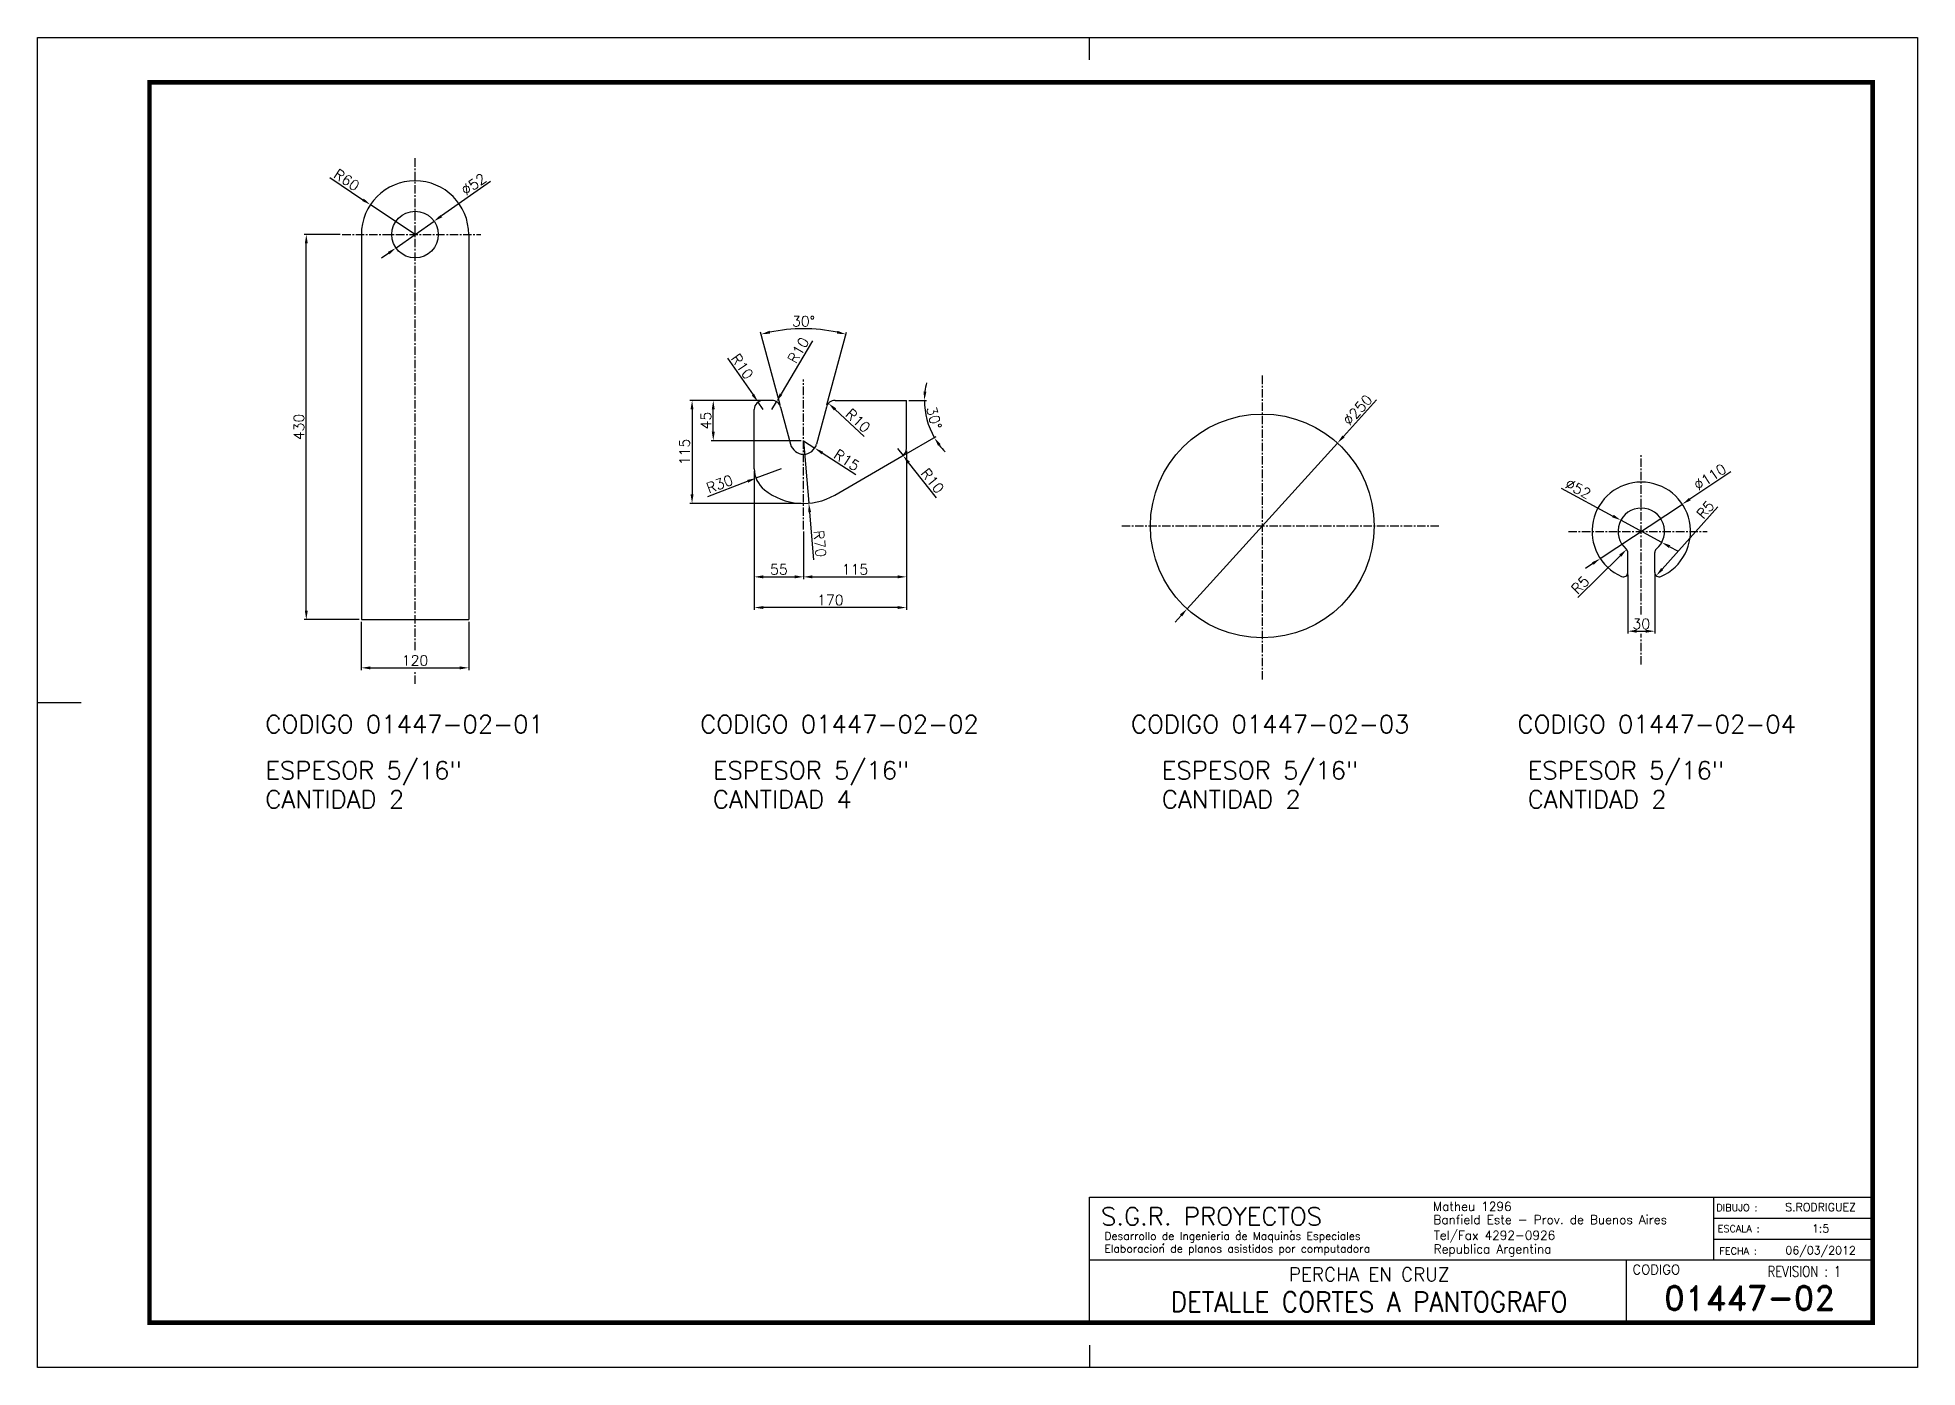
# Model space of a CAD drawing. Extents: x -13768 to 18086, y -10615 to 1188.
# Drawn here: x -11486 to -9386, y -6377 to -4892 of the extents above; entities that cross this region are included whole.
import ezdxf
from ezdxf.enums import TextEntityAlignment as Align

# ---------------------------------------------------------------- set-up
doc = ezdxf.new("R2010")
doc.units = 0
doc.header["$LTSCALE"] = 7.5
doc.header["$MEASUREMENT"] = 0
doc.linetypes.add('CENTER', pattern=[2, 1.25, -0.25, 0.25, -0.25])
doc.layers.get('0').update_dxf_attribs({"linetype": 'CONTINUOUS'})
doc.layers.get('DEFPOINTS').update_dxf_attribs({"linetype": 'CONTINUOUS'})
for name, color, linetype in [('1', 1, 'CENTER'), ('CL', 1, 'CENTER'), ('CO', 3, 'CONTINUOUS')]:
    doc.layers.add(name, color=color, linetype=linetype)
doc.styles.add('ROMAND', font='ROMAND')
doc.styles.add('ROMANS', font='ROMANS.SHX')
doc.dimstyles.new('5', dxfattribs={"dimscale": 5, "dimtxt": 2.3, "dimasz": 2, "dimexe": 0.5, "dimexo": 0.5, "dimgap": 0.5, "dimtad": 1, "dimdec": 0, "dimdsep": 46, "dimtxsty": 'ROMANS', "dimcen": -2, "dimclrt": 7, "dimadec": 0, "dimazin": 0, "dimtfac": 0.869565, "dimtdec": 0, "dimtmove": 0, "dimatfit": 3, "dimfxl": 1, "dimtolj": 1, "dimarcsym": 0})

msp = doc.modelspace()

# ---------------------------------------------------------------- texts
at = {"layer": 'CO', "style": 'ROMANS'}
for s, p in [('CODIGO 01447-02-01', (-11231.90722, -5668.43993)), ('CODIGO 01447-02-02', (-10746.07362, -5668.43993)), ('CODIGO 01447-02-03', (-10264.93405, -5668.43993)), ('CODIGO 01447-02-04', (-9833.08197, -5668.43993)), ('ESPESOR 5/16"', (-11231.90722, -5720.05922)), ('ESPESOR 5/16"', (-10731.90114, -5720.05922)), ('ESPESOR 5/16"', (-10230.38259, -5720.05922)), ('ESPESOR 5/16"', (-9821.65347, -5720.05922)), ('CANTIDAD 2', (-11231.90722, -5752.44017)), ('CANTIDAD 4', (-10731.90114, -5752.44017)), ('CANTIDAD 2', (-10230.38259, -5752.44017)), ('CANTIDAD 2', (-9821.65347, -5752.44017))]:
    msp.add_text(s, height=20, dxfattribs=at).set_placement(p)
at = {"layer": 'CO', "style": 'ROMAND', "width": 0.8}
msp.add_text('REVISION : 1', height=12, dxfattribs=at).set_placement((-9553.74523, -6275.67226))

# ---------------------------------------------------------------- blocks, each defined once
blk = doc.blocks.new('*D841')
at = {"layer": 'CO', "color": 0, "lineweight": -2}
for p, q in [((-11148.5, -5111.7), (-11188.7, -5111.7)), ((-11186.2, -5531.7), (-11186.2, -5121.7)), ((-11127.2, -5541.7), (-11188.7, -5541.7))]:
    blk.add_line(p, q, dxfattribs=at)
at = {"layer": 'CO', "color": 0}
for points in [[(-11187.8, -5121.7), (-11184.5, -5121.7), (-11186.2, -5111.7)], [(-11187.8, -5531.7), (-11184.5, -5531.7), (-11186.2, -5541.7)]]:
    blk.add_solid(points, dxfattribs=at)
at = {"layer": 'DEFPOINTS', "color": 0}
for p in [(-11186.2, -5111.7), (-11146, -5111.7), (-11124.7, -5541.7)]:
    blk.add_point(p, dxfattribs=at)
at = {"layer": 'CO', "color": 7, "insert": (-11194.4, -5326.7), "char_height": 11.5, "attachment_point": 5, "rotation": 90, "style": 'ROMANS'}
blk.add_mtext('\\A1;430', dxfattribs=at)
blk = doc.blocks.new('*D842')
at = {"layer": 'CO', "color": 0, "lineweight": -2}
for p, q in [((-11124.7, -5544.2), (-11124.7, -5598.1)), ((-11004.7, -5544.2), (-11004.7, -5598.1)), ((-11114.7, -5595.6), (-11014.7, -5595.6))]:
    blk.add_line(p, q, dxfattribs=at)
at = {"layer": 'CO', "color": 0}
for points in [[(-11114.7, -5594), (-11114.7, -5597.3), (-11124.7, -5595.6)], [(-11014.7, -5594), (-11014.7, -5597.3), (-11004.7, -5595.6)]]:
    blk.add_solid(points, dxfattribs=at)
at = {"layer": 'DEFPOINTS', "color": 0}
for p in [(-11124.7, -5541.7), (-11004.7, -5541.7), (-11004.7, -5595.6)]:
    blk.add_point(p, dxfattribs=at)
at = {"layer": 'CO', "color": 7, "insert": (-11064.7, -5587.4), "char_height": 11.5, "attachment_point": 5, "style": 'ROMANS'}
blk.add_mtext('\\A1;120', dxfattribs=at)
blk = doc.blocks.new('*D843')
at = {"layer": 'CO', "color": 0, "lineweight": -2}
for p, q in [((-10980.5, -5052.5), (-11035.2, -5091)), ((-11085.9, -5126.7), (-11043.4, -5096.8)), ((-11094.1, -5132.5), (-11102.3, -5138.2))]:
    blk.add_line(p, q, dxfattribs=at)
at = {"layer": 'CO', "color": 0}
for points in [[(-11036.2, -5089.7), (-11034.3, -5092.4), (-11043.4, -5096.8)], [(-11095.1, -5131.1), (-11093.2, -5133.8), (-11085.9, -5126.7)]]:
    blk.add_solid(points, dxfattribs=at)
at = {"layer": 'DEFPOINTS', "color": 0}
for p in [(-11043.4, -5096.8), (-11085.9, -5126.7)]:
    blk.add_point(p, dxfattribs=at)
at = {"layer": 'CO', "color": 7, "insert": (-10999.2, -5055.6), "char_height": 11.5, "attachment_point": 5, "rotation": 35.131, "style": 'ROMANS'}
blk.add_mtext('\\A1;∅52', dxfattribs=at)
blk = doc.blocks.new('*D844')
at = {"layer": 'CO', "color": 0, "lineweight": -2}
for p, q in [((-11160, -5048.1), (-11122.9, -5072.9)), ((-11064.7, -5111.7), (-11114.6, -5078.4))]:
    blk.add_line(p, q, dxfattribs=at)
at = {"layer": 'CO', "color": 0}
blk.add_solid([(-11122, -5071.5), (-11123.8, -5074.2), (-11114.6, -5078.4)], dxfattribs=at)
at = {"layer": 'DEFPOINTS', "color": 0}
for p in [(-11114.6, -5078.4), (-11064.7, -5111.7)]:
    blk.add_point(p, dxfattribs=at)
at = {"layer": 'CO', "color": 7, "insert": (-11141, -5050.8), "char_height": 11.5, "attachment_point": 5, "rotation": 326.2628, "style": 'ROMANS'}
blk.add_mtext('\\A1;R60', dxfattribs=at)
blk = doc.blocks.new('*D845')
at = {"layer": 'CO', "color": 0, "lineweight": -2}
for p, q in [((-10515.7, -5353.2), (-10515.7, -5530.8)), ((-10685.7, -5375.8), (-10685.7, -5530.8)), ((-10525.7, -5528.3), (-10675.7, -5528.3))]:
    blk.add_line(p, q, dxfattribs=at)
at = {"layer": 'CO', "color": 0}
for points in [[(-10675.7, -5526.6), (-10675.7, -5529.9), (-10685.7, -5528.3)], [(-10525.7, -5526.6), (-10525.7, -5529.9), (-10515.7, -5528.3)]]:
    blk.add_solid(points, dxfattribs=at)
at = {"layer": 'DEFPOINTS', "color": 0}
for p in [(-10515.7, -5350.7), (-10685.7, -5373.3), (-10685.7, -5528.3)]:
    blk.add_point(p, dxfattribs=at)
at = {"layer": 'CO', "color": 7, "insert": (-10600.7, -5520), "char_height": 11.5, "attachment_point": 5, "style": 'ROMANS'}
blk.add_mtext('\\A1;170', dxfattribs=at)
blk = doc.blocks.new('*D846')
at = {"layer": 'CO', "color": 0, "lineweight": -2}
for p, q in [((-10685.7, -5375.8), (-10685.7, -5496.5)), ((-10630.7, -5443.5), (-10630.7, -5496.5)), ((-10675.7, -5494), (-10640.7, -5494))]:
    blk.add_line(p, q, dxfattribs=at)
at = {"layer": 'CO', "color": 0}
for points in [[(-10675.7, -5492.3), (-10675.7, -5495.7), (-10685.7, -5494)], [(-10640.7, -5492.3), (-10640.7, -5495.7), (-10630.7, -5494)]]:
    blk.add_solid(points, dxfattribs=at)
at = {"layer": 'DEFPOINTS', "color": 0}
for p in [(-10685.7, -5373.3), (-10630.7, -5441), (-10630.7, -5494)]:
    blk.add_point(p, dxfattribs=at)
at = {"layer": 'CO', "color": 7, "insert": (-10658.2, -5485.7), "char_height": 11.5, "attachment_point": 5, "style": 'ROMANS'}
blk.add_mtext('\\A1;55', dxfattribs=at)
blk = doc.blocks.new('*D847')
at = {"layer": 'CO', "color": 0, "lineweight": -2}
for p, q in [((-10515.7, -5353.2), (-10515.7, -5496.5)), ((-10630.7, -5443.5), (-10630.7, -5496.5)), ((-10620.7, -5494), (-10525.7, -5494))]:
    blk.add_line(p, q, dxfattribs=at)
at = {"layer": 'CO', "color": 0}
for points in [[(-10620.7, -5492.3), (-10620.7, -5495.7), (-10630.7, -5494)], [(-10525.7, -5492.3), (-10525.7, -5495.7), (-10515.7, -5494)]]:
    blk.add_solid(points, dxfattribs=at)
at = {"layer": 'DEFPOINTS', "color": 0}
for p in [(-10515.7, -5350.7), (-10630.7, -5441), (-10515.7, -5494)]:
    blk.add_point(p, dxfattribs=at)
at = {"layer": 'CO', "color": 7, "insert": (-10573.2, -5485.7), "char_height": 11.5, "attachment_point": 5, "style": 'ROMANS'}
blk.add_mtext('\\A1;115', dxfattribs=at)
blk = doc.blocks.new('*D848')
at = {"layer": 'CO', "color": 0, "lineweight": -2}
for p, q in [((-10678.2, -5297), (-10734, -5297)), ((-10731.5, -5332), (-10731.5, -5307)), ((-10633.2, -5342), (-10734, -5342))]:
    blk.add_line(p, q, dxfattribs=at)
at = {"layer": 'CO', "color": 0}
for points in [[(-10733.2, -5307), (-10729.9, -5307), (-10731.5, -5297)], [(-10733.2, -5332), (-10729.9, -5332), (-10731.5, -5342)]]:
    blk.add_solid(points, dxfattribs=at)
at = {"layer": 'DEFPOINTS', "color": 0}
for p in [(-10731.5, -5297), (-10675.7, -5297), (-10630.7, -5342)]:
    blk.add_point(p, dxfattribs=at)
at = {"layer": 'CO', "color": 7, "insert": (-10739.8, -5319.5), "char_height": 11.5, "attachment_point": 5, "rotation": 90, "style": 'ROMANS'}
blk.add_mtext('\\A1;45', dxfattribs=at)
blk = doc.blocks.new('*D849')
at = {"layer": 'CO', "color": 0, "lineweight": -2}
for p, q in [((-10678.2, -5297), (-10757.7, -5297)), ((-10755.2, -5307), (-10755.2, -5402)), ((-10633.2, -5412), (-10757.7, -5412))]:
    blk.add_line(p, q, dxfattribs=at)
at = {"layer": 'CO', "color": 0}
for points in [[(-10756.9, -5307), (-10753.6, -5307), (-10755.2, -5297)], [(-10756.9, -5402), (-10753.6, -5402), (-10755.2, -5412)]]:
    blk.add_solid(points, dxfattribs=at)
at = {"layer": 'DEFPOINTS', "color": 0}
for p in [(-10675.7, -5297), (-10755.2, -5412), (-10630.7, -5412)]:
    blk.add_point(p, dxfattribs=at)
at = {"layer": 'CO', "color": 7, "insert": (-10763.5, -5354.5), "char_height": 11.5, "attachment_point": 5, "rotation": 90, "style": 'ROMANS'}
blk.add_mtext('\\A1;115', dxfattribs=at)
blk = doc.blocks.new('*D850')
at = {"layer": 'CO', "color": 0, "lineweight": -2}
for p, q in [((-10630.7, -5342), (-10618.1, -5350.2)), ((-10572.4, -5379.9), (-10609.7, -5355.7))]:
    blk.add_line(p, q, dxfattribs=at)
at = {"layer": 'CO', "color": 0}
blk.add_solid([(-10608.8, -5354.3), (-10610.6, -5357.1), (-10618.1, -5350.2)], dxfattribs=at)
at = {"layer": 'DEFPOINTS', "color": 0}
for p in [(-10630.7, -5342), (-10618.1, -5350.2)]:
    blk.add_point(p, dxfattribs=at)
at = {"layer": 'CO', "color": 7, "insert": (-10582.4, -5363.6), "char_height": 11.5, "attachment_point": 5, "rotation": 326.9802, "style": 'ROMANS'}
blk.add_mtext('\\A1;R15', dxfattribs=at)
blk = doc.blocks.new('*D851')
at = {"layer": 'CO', "color": 0, "lineweight": -2}
for p, q in [((-10630.7, -5342), (-10624.7, -5411.8)), ((-10619.2, -5474.9), (-10623.8, -5421.7))]:
    blk.add_line(p, q, dxfattribs=at)
at = {"layer": 'CO', "color": 0}
blk.add_solid([(-10622.2, -5421.6), (-10625.5, -5421.9), (-10624.7, -5411.8)], dxfattribs=at)
at = {"layer": 'DEFPOINTS', "color": 0}
for p in [(-10630.7, -5342), (-10624.7, -5411.8)]:
    blk.add_point(p, dxfattribs=at)
at = {"layer": 'CO', "color": 7, "insert": (-10612.5, -5457), "char_height": 11.5, "attachment_point": 5, "rotation": 274.9411, "style": 'ROMANS'}
blk.add_mtext('\\A1;R70', dxfattribs=at)
blk = doc.blocks.new('*D852')
at = {"layer": 'CO', "color": 0, "lineweight": -2}
for p, q in [((-10655.7, -5373.3), (-10683.8, -5383.8)), ((-10737.7, -5404.1), (-10693.1, -5387.3))]:
    blk.add_line(p, q, dxfattribs=at)
at = {"layer": 'CO', "color": 0}
blk.add_solid([(-10693.7, -5385.8), (-10692.6, -5388.9), (-10683.8, -5383.8)], dxfattribs=at)
at = {"layer": 'DEFPOINTS', "color": 0}
for p in [(-10655.7, -5373.3), (-10683.8, -5383.8)]:
    blk.add_point(p, dxfattribs=at)
at = {"layer": 'CO', "color": 7, "insert": (-10724.4, -5390.3), "char_height": 11.5, "attachment_point": 5, "rotation": 20.6155, "style": 'ROMANS'}
blk.add_mtext('\\A1;R30', dxfattribs=at)
blk = doc.blocks.new('*D853')
at = {"layer": 'CO', "color": 0, "lineweight": -2}
for p, q in [((-10715.7, -5249.7), (-10687.1, -5290.6)), ((-10675.7, -5307), (-10681.4, -5298.8))]:
    blk.add_line(p, q, dxfattribs=at)
at = {"layer": 'CO', "color": 0}
blk.add_solid([(-10685.8, -5289.7), (-10688.5, -5291.6), (-10681.4, -5298.8)], dxfattribs=at)
at = {"layer": 'DEFPOINTS', "color": 0}
for p in [(-10681.4, -5298.8), (-10675.7, -5307)]:
    blk.add_point(p, dxfattribs=at)
at = {"layer": 'CO', "color": 7, "insert": (-10699.1, -5259.1), "char_height": 11.5, "attachment_point": 5, "rotation": 304.8924, "style": 'ROMANS'}
blk.add_mtext('\\A1;R10', dxfattribs=at)
blk = doc.blocks.new('*D854')
at = {"layer": 'CO', "color": 0, "lineweight": -2}
for p, q in [((-10620.6, -5230.4), (-10655.8, -5289.8)), ((-10666, -5307), (-10660.9, -5298.4))]:
    blk.add_line(p, q, dxfattribs=at)
at = {"layer": 'CO', "color": 0}
blk.add_solid([(-10657.2, -5289), (-10654.3, -5290.7), (-10660.9, -5298.4)], dxfattribs=at)
at = {"layer": 'DEFPOINTS', "color": 0}
for p in [(-10666, -5307), (-10660.9, -5298.4)]:
    blk.add_point(p, dxfattribs=at)
at = {"layer": 'CO', "color": 7, "insert": (-10636.5, -5241), "char_height": 11.5, "attachment_point": 5, "rotation": 59.4007, "style": 'ROMANS'}
blk.add_mtext('\\A1;R10', dxfattribs=at)
blk = doc.blocks.new('*D855')
at = {"layer": 'CO', "color": 0, "lineweight": -2}
blk.add_line((-10562.8, -5337.4), (-10595.4, -5307), dxfattribs=at)
at = {"layer": 'CO', "color": 0}
blk.add_solid([(-10594.3, -5305.8), (-10596.6, -5308.3), (-10602.8, -5300.2)], dxfattribs=at)
at = {"layer": 'DEFPOINTS', "color": 0}
for p in [(-10602.8, -5300.2), (-10595.4, -5307)]:
    blk.add_point(p, dxfattribs=at)
at = {"layer": 'CO', "color": 7, "insert": (-10569.8, -5319.6), "char_height": 11.5, "attachment_point": 5, "rotation": 317.0908, "style": 'ROMANS'}
blk.add_mtext('\\A1;R10', dxfattribs=at)
blk = doc.blocks.new('*D856')
at = {"layer": 'CO', "color": 0, "lineweight": -2}
for p, q in [((-10513.2, -5297), (-10493.2, -5297)), ((-10518.5, -5358.1), (-10482.4, -5337.2))]:
    blk.add_line(p, q, dxfattribs=at)
for start, end in [(166.1687, 173.0843), (180, 210), (216.9157, 223.8313)]:
    blk.add_arc((-10412.8, -5297), 82.9, start, end, dxfattribs=at)
at = {"layer": 'CO', "color": 0}
for points in [[(-10493.4, -5287.2), (-10496.7, -5287), (-10495.7, -5297)], [(-10480.4, -5347.7), (-10477.6, -5345.9), (-10484.6, -5338.5)]]:
    blk.add_solid(points, dxfattribs=at)
at = {"layer": 'DEFPOINTS', "color": 0}
for p in [(-10595.4, -5297), (-10515.7, -5297), (-10494.4, -5311.4), (-10520.7, -5359.4), (-10595.7, -5402.7)]:
    blk.add_point(p, dxfattribs=at)
at = {"layer": 'CO', "color": 7, "insert": (-10484.9, -5316.4), "char_height": 11.5, "attachment_point": 5, "rotation": 285, "style": 'ROMANS'}
blk.add_mtext('\\A1;30°', dxfattribs=at)
blk = doc.blocks.new('*D857')
at = {"layer": 'CO', "color": 0, "lineweight": -2}
for p, q in [((-10525.7, -5350.7), (-10519.5, -5358.5)), ((-10482.3, -5405.6), (-10513.3, -5366.4))]:
    blk.add_line(p, q, dxfattribs=at)
at = {"layer": 'CO', "color": 0}
blk.add_solid([(-10512, -5365.4), (-10514.6, -5367.4), (-10519.5, -5358.5)], dxfattribs=at)
at = {"layer": 'DEFPOINTS', "color": 0}
for p in [(-10525.7, -5350.7), (-10519.5, -5358.5)]:
    blk.add_point(p, dxfattribs=at)
at = {"layer": 'CO', "color": 7, "insert": (-10486.6, -5386.9), "char_height": 11.5, "attachment_point": 5, "rotation": 308.3243, "style": 'ROMANS'}
blk.add_mtext('\\A1;R10', dxfattribs=at)
blk = doc.blocks.new('*D858')
at = {"layer": 'CO', "color": 0, "lineweight": -2}
for p, q in [((-10656.9, -5302), (-10678.7, -5220.7)), ((-10604.5, -5302), (-10582.7, -5220.7))]:
    blk.add_line(p, q, dxfattribs=at)
blk.add_arc((-10630.7, -5400), 183.1, 78.1298, 101.8702, dxfattribs=at)
at = {"layer": 'CO', "color": 0}
for points in [[(-10668, -5222.4), (-10668.7, -5219.2), (-10678.1, -5223.1)], [(-10592.7, -5219.2), (-10593.4, -5222.4), (-10583.3, -5223.1)]]:
    blk.add_solid(points, dxfattribs=at)
at = {"layer": 'DEFPOINTS', "color": 0}
for p in [(-10614.7, -5217.6), (-10656.3, -5304.4), (-10605.1, -5304.4), (-10645.2, -5345.9), (-10616.2, -5345.9)]:
    blk.add_point(p, dxfattribs=at)
at = {"layer": 'CO', "color": 7, "insert": (-10630.7, -5208.6), "char_height": 11.5, "attachment_point": 5, "style": 'ROMANS'}
blk.add_mtext('\\A1;30°', dxfattribs=at)
blk = doc.blocks.new('*D859')
at = {"layer": 'CO', "color": 0, "lineweight": -2}
for p, q in [((-9990.5, -5296.5), (-10027.4, -5337.2)), ((-10202.2, -5529.7), (-10034.2, -5344.6)), ((-10208.9, -5537.1), (-10215.7, -5544.5))]:
    blk.add_line(p, q, dxfattribs=at)
at = {"layer": 'CO', "color": 0}
for points in [[(-10028.7, -5336.1), (-10026.2, -5338.3), (-10034.2, -5344.6)], [(-10210.2, -5536), (-10207.7, -5538.2), (-10202.2, -5529.7)]]:
    blk.add_solid(points, dxfattribs=at)
at = {"layer": 'DEFPOINTS', "color": 0}
for p in [(-10034.2, -5344.6), (-10202.2, -5529.7)]:
    blk.add_point(p, dxfattribs=at)
at = {"layer": 'CO', "color": 7, "insert": (-10011.7, -5307.6), "char_height": 11.5, "attachment_point": 5, "rotation": 47.7652, "style": 'ROMANS'}
blk.add_mtext('\\A1;∅250', dxfattribs=at)
blk = doc.blocks.new('*D860')
at = {"layer": 'CO', "color": 0, "lineweight": -2}
for p, q in [((-9594.8, -5376.9), (-9640.6, -5407.3)), ((-9740.6, -5473.6), (-9648.9, -5412.8)), ((-9749, -5479.1), (-9757.3, -5484.6))]:
    blk.add_line(p, q, dxfattribs=at)
at = {"layer": 'CO', "color": 0}
for points in [[(-9641.5, -5405.9), (-9639.7, -5408.7), (-9648.9, -5412.8)], [(-9749.9, -5477.7), (-9748.1, -5480.5), (-9740.6, -5473.6)]]:
    blk.add_solid(points, dxfattribs=at)
at = {"layer": 'DEFPOINTS', "color": 0}
for p in [(-9648.9, -5412.8), (-9740.6, -5473.6)]:
    blk.add_point(p, dxfattribs=at)
at = {"layer": 'CO', "color": 7, "insert": (-9618.1, -5382.5), "char_height": 11.5, "attachment_point": 5, "rotation": 33.5196, "style": 'ROMANS'}
blk.add_mtext('\\A1;∅110', dxfattribs=at)
blk = doc.blocks.new('*D861')
at = {"layer": 'CO', "color": 0, "lineweight": -2}
for p, q in [((-9784.3, -5394.8), (-9726.5, -5426.1)), ((-9671.9, -5455.5), (-9717.7, -5430.8)), ((-9663.1, -5460.3), (-9654.3, -5465))]:
    blk.add_line(p, q, dxfattribs=at)
at = {"layer": 'CO', "color": 0}
for points in [[(-9725.7, -5424.6), (-9727.3, -5427.5), (-9717.7, -5430.8)], [(-9662.3, -5458.8), (-9663.9, -5461.8), (-9671.9, -5455.5)]]:
    blk.add_solid(points, dxfattribs=at)
at = {"layer": 'DEFPOINTS', "color": 0}
for p in [(-9717.7, -5430.8), (-9671.9, -5455.5)]:
    blk.add_point(p, dxfattribs=at)
at = {"layer": 'CO', "color": 7, "insert": (-9765.4, -5395.6), "char_height": 11.5, "attachment_point": 5, "rotation": 331.6146, "style": 'ROMANS'}
blk.add_mtext('\\A1;∅52', dxfattribs=at)
blk = doc.blocks.new('*D862')
at = {"layer": 'CO', "color": 0, "lineweight": -2}
for p, q in [((-9709.8, -5491.5), (-9709.8, -5557.2)), ((-9679.8, -5491.5), (-9679.8, -5557.2)), ((-9699.8, -5554.7), (-9689.8, -5554.7))]:
    blk.add_line(p, q, dxfattribs=at)
at = {"layer": 'CO', "color": 0}
for points in [[(-9699.8, -5553), (-9699.8, -5556.4), (-9709.8, -5554.7)], [(-9689.8, -5553), (-9689.8, -5556.4), (-9679.8, -5554.7)]]:
    blk.add_solid(points, dxfattribs=at)
at = {"layer": 'DEFPOINTS', "color": 0}
for p in [(-9709.8, -5489), (-9679.8, -5489), (-9679.8, -5554.7)]:
    blk.add_point(p, dxfattribs=at)
at = {"layer": 'CO', "color": 7, "insert": (-9694.8, -5546.5), "char_height": 11.5, "attachment_point": 5, "style": 'ROMANS'}
blk.add_mtext('\\A1;30', dxfattribs=at)
blk = doc.blocks.new('*D863')
at = {"layer": 'CO', "color": 0, "lineweight": -2}
blk.add_line((-9609.2, -5415.7), (-9671.5, -5485.3), dxfattribs=at)
at = {"layer": 'CO', "color": 0}
blk.add_solid([(-9672.7, -5484.2), (-9670.2, -5486.4), (-9678.1, -5492.7)], dxfattribs=at)
at = {"layer": 'DEFPOINTS', "color": 0}
for p in [(-9678.1, -5492.7), (-9674.8, -5489)]:
    blk.add_point(p, dxfattribs=at)
at = {"layer": 'CO', "color": 7, "insert": (-9623.2, -5419), "char_height": 11.5, "attachment_point": 5, "rotation": 48.1582, "style": 'ROMANS'}
blk.add_mtext('\\A1;R5', dxfattribs=at)
blk = doc.blocks.new('*D864')
at = {"layer": 'CO', "color": 0, "lineweight": -2}
blk.add_line((-9765.6, -5517.2), (-9718.3, -5470.4), dxfattribs=at)
at = {"layer": 'CO', "color": 0}
blk.add_solid([(-9719.5, -5469.2), (-9717.2, -5471.6), (-9711.2, -5463.3)], dxfattribs=at)
at = {"layer": 'DEFPOINTS', "color": 0}
for p in [(-9714.8, -5466.9), (-9711.2, -5463.3)]:
    blk.add_point(p, dxfattribs=at)
at = {"layer": 'CO', "color": 7, "insert": (-9763, -5503), "char_height": 11.5, "attachment_point": 5, "rotation": 44.7011, "style": 'ROMANS'}
blk.add_mtext('\\A1;R5', dxfattribs=at)
blk = doc.blocks.new('A3G')
for p, q in [((235, 292), (235, 297)), ((0, 148.5), (9.75, 148.5)), ((235, 5), (235, 0))]:
    blk.add_line(p, q)
blk.add_lwpolyline([(0, 297), (420, 297), (420, 0), (0, 0)], close=True)
at = {"const_width": 1}
blk.add_lwpolyline([(25, 287), (410, 287), (410, 10), (25, 10)], close=True, dxfattribs=at)
blk = doc.blocks.new('sgrrot')
for p, q in [((-175, 28), (0, 28)), ((-175, 0), (-175, 28)), ((-35.5, 14), (-35.5, 28)), ((0, 0), (0, 28)), ((-35.5, 23.33), (0, 23.33)), ((-35.5, 18.67), (0, 18.67)), ((-175, 14), (0, 14)), ((-55, 0), (-55, 14)), ((-175, 0), (0, 0))]:
    blk.add_line(p, q)
at = {"layer": '1'}
for p, q in [((-158.6, 17.3), (-158.33, 17.67)), ((-141.63, 20.24), (-141.37, 20.61)), ((-130.02, 20.17), (-129.76, 20.54))]:
    blk.add_line(p, q, dxfattribs=at)
at = {"style": 'ROMANS'}
blk.add_text('S.G.R. PROYECTOS', height=4, dxfattribs=at).set_placement((-172.4, 21.74))
for tag, height, style, p in [('SUBCONJUNTO', 3, 'ROMANS', (-112.5, 10.79)), ('DENOMINACION', 4.5, 'ROMANS', (-112.5, 4.52)), ('COD-PLA', 5.4, 'ROMAND', (-27.5, 5.5))]:
    blk.add_attdef(tag, text='', height=height, dxfattribs=dict(style=style)).set_placement(p, align=Align.MIDDLE)
at = {"layer": '1', "style": 'ROMANS'}
for s, height, p in [('Matheu 1296', 1.98, (-98.22, 24.96)), ('DIBUJO :', 1.575, (-34.9, 24.9)), ('Banfield Este - Prov. de Buenos Aires', 1.98, (-98.13, 22.01)), ('ESCALA :', 1.575, (-34.61, 20.19)), ('Desarrollo de Ingenieria de Maquinas Especiales', 1.75, (-171.62, 18.48)), ('Elaboracion de planos asistidos por computadora', 1.75, (-171.62, 15.65)), ('Tel/Fax 4292-0926', 1.98, (-98.08, 18.52)), ('Republica Argentina', 1.98, (-98.08, 15.44)), ('FECHA :', 1.575, (-34.24, 15.23)), ('CODIGO', 2.16, (-53.67, 10.78))]:
    blk.add_text(s, height=height, dxfattribs=at).set_placement(p)
for tag, p in [('DIB', (-11.62, 24.89)), ('ESC', (-11.62, 20.12)), ('FECHA', (-11.62, 15.25))]:
    blk.add_attdef(tag, text='', height=1.8, dxfattribs=at).set_placement(p, align=Align.CENTER)

# ---------------------------------------------------------------- dimensions: what is measured, and where the dimension line sits
at = {"layer": 'CO'}
for center, mpoint, picture, middle in [((-11064.6857, -5111.73983), (-11114.58133, -5078.41678), '*D844', (-11141.00598, -5050.84823)), ((-10630.70173, -5342.03316), (-10618.1245, -5350.20709), '*D850', (-10582.36542, -5363.60767))]:
    dim = msp.add_radius_dim(center=center, mpoint=mpoint, dimstyle='5', dxfattribs=at)
    dim.commit()
    dim.dimension.update_dxf_attribs({"geometry": picture, "text_midpoint": middle})
for p1, p2, picture, middle in [((-11085.94949, -5126.70149), (-11043.42191, -5096.77818), '*D843', (-10994.45342, -5062.32291)), ((-9671.92025, -5455.539), (-9717.6683, -5430.81823), '*D861', (-9769.3463, -5402.89311))]:
    dim = msp.add_diameter_dim_2p(p1=p1, p2=p2, dimstyle='5', dxfattribs=at)
    dim.commit()
    dim.dimension.update_dxf_attribs({"geometry": picture, "text_midpoint": middle, "dimtype": 163})
for base, p1, p2, picture, middle in [((-11186.16797, -5111.73983), (-11124.6857, -5541.73983), (-11145.96821, -5111.73983), '*D841', (-11194.41797, -5326.73983)), ((-10755.24983, -5412.03316), (-10675.70173, -5297.03316), (-10630.70173, -5412.03316), '*D849', (-10763.49983, -5354.53316)), ((-10731.54413, -5297.03316), (-10630.70173, -5342.03316), (-10675.70173, -5297.03316), '*D848', (-10739.79413, -5319.53316))]:
    dim = msp.add_linear_dim(base=base, p1=p1, p2=p2, angle=90, dimstyle='5', dxfattribs=at)
    dim.commit()
    dim.dimension.update_dxf_attribs({"geometry": picture, "text_midpoint": middle})
for base, line1, line2, picture, middle in [((-10614.74445, -5217.59621), ((-10605.10086, -5304.44497), (-10616.21284, -5345.91544)), ((-10656.3026, -5304.44497), (-10645.19062, -5345.91544)), '*D858', (-10630.70173, -5208.6495)), ((-10494.39959, -5311.42852), ((-10595.70173, -5402.65494), (-10520.70173, -5359.35367)), ((-10595.4416, -5297.03316), (-10515.70173, -5297.03316)), '*D856', (-10484.8654, -5316.35389))]:
    dim = msp.add_angular_dim_2l(base=base, line1=line1, line2=line2, dimstyle='5', dxfattribs=at)
    dim.commit()
    dim.dimension.update_dxf_attribs({"geometry": picture, "text_midpoint": middle})
for center, mpoint, picture, middle in [((-10665.96186, -5307.03316), (-10660.87155, -5298.42567), '*D854', (-10629.41382, -5245.23206)), ((-10675.70173, -5307.03316), (-10681.42211, -5298.83088), '*D853', (-10705.82544, -5263.83967)), ((-10630.70173, -5342.03316), (-10624.67249, -5411.77302), '*D851', (-10620.70173, -5457.7025)), ((-10525.70173, -5350.69341), (-10519.50061, -5358.53854), '*D857', (-10493.03697, -5392.01809)), ((-10655.70173, -5373.25815), (-10683.78066, -5383.821), '*D852', (-10721.49961, -5398.01028))]:
    dim = msp.add_radius_dim(center=center, mpoint=mpoint, dimstyle='5', dxfattribs=at)
    dim.commit()
    dim.dimension.update_dxf_attribs({"geometry": picture, "text_midpoint": middle, "dimtype": 164})
for p1, p2, picture, middle in [((-10202.21353, -5529.7191), (-10034.17098, -5344.61993), '*D859', (-10011.72002, -5307.61648)), ((-9740.64761, -5473.55082), (-9648.94093, -5412.8064), '*D860', (-9618.07456, -5382.46554))]:
    dim = msp.add_diameter_dim_2p(p1=p1, p2=p2, dimstyle='5', dxfattribs=at)
    dim.commit()
    dim.dimension.update_dxf_attribs({"geometry": picture, "text_midpoint": middle})
for center, mpoint, picture, middle in [((-10595.4416, -5307.03316), (-10602.76594, -5300.22477), '*D855', (-10575.45663, -5325.61033)), ((-9674.79427, -5489.00437), (-9678.12965, -5492.72932), '*D863', (-9617.05318, -5424.51928)), ((-9714.79427, -5466.86405), (-9711.24034, -5463.34701), '*D864', (-9757.23209, -5508.86136))]:
    dim = msp.add_radius_dim(center=center, mpoint=mpoint, dimstyle='5', override={"dimtmove": 1}, dxfattribs=at)
    dim.commit()
    dim.dimension.update_dxf_attribs({"geometry": picture, "text_midpoint": middle, "dimtype": 164})
for base, p1, p2, picture, middle in [((-10685.70173, -5528.2635), (-10515.70173, -5350.69341), (-10685.70173, -5373.25815), '*D845', (-10600.70173, -5520.0135)), ((-10630.70173, -5493.98634), (-10685.70173, -5373.25815), (-10630.70173, -5440.9787), '*D846', (-10658.20173, -5485.73634)), ((-9679.79427, -5554.70886), (-9709.79427, -5489.00437), (-9679.79427, -5489.00437), '*D862', (-9694.79427, -5546.45886)), ((-11004.6857, -5595.62783), (-11124.6857, -5541.73983), (-11004.6857, -5541.73983), '*D842', (-11064.6857, -5587.37783))]:
    dim = msp.add_linear_dim(base=base, p1=p1, p2=p2, dimstyle='5', dxfattribs=at)
    dim.commit()
    dim.dimension.update_dxf_attribs({"geometry": picture, "text_midpoint": middle})
dim = msp.add_linear_dim(base=(-10515.70173, -5493.98634), p1=(-10630.70173, -5440.9787), p2=(-10515.70173, -5350.69341), dimstyle='5', override={"dimtmove": 1}, dxfattribs=at)
dim.commit()
dim.dimension.update_dxf_attribs({"geometry": '*D847', "text_midpoint": (-10573.20173, -5485.73634)})

# ---------------------------------------------------------------- linework, layer by layer
for p, q in [((-11124.6857, -5111.73983), (-11124.6857, -5541.73983)), ((-11004.6857, -5111.73983), (-11004.6857, -5541.73983)), ((-10685.70173, -5373.25815), (-10685.70173, -5307.03316)), ((-10665.96186, -5297.03316), (-10675.70173, -5297.03316)), ((-10656.3026, -5304.44497), (-10645.19062, -5345.91544)), ((-10605.10086, -5304.44497), (-10616.21284, -5345.91544)), ((-10595.4416, -5297.03316), (-10515.70173, -5297.03316)), ((-10515.70173, -5350.69341), (-10515.70173, -5297.03316)), ((-10595.70173, -5402.65494), (-10520.70173, -5359.35367)), ((-9709.79427, -5489.00437), (-9709.79427, -5466.86405)), ((-9679.79427, -5489.00437), (-9679.79427, -5466.86405)), ((-11124.6857, -5541.73983), (-11004.6857, -5541.73983))]:
    msp.add_line(p, q)
for centre, radius in [((-11064.6857, -5111.73983), 26), ((-10118.19225, -5437.16952), 125)]:
    msp.add_circle(centre, radius)
for centre, radius, start, end in [((-11064.6857, -5111.73983), 60, 0, 180), ((-10675.70173, -5307.03316), 10, 90, 180), ((-10665.96186, -5307.03316), 10, 15, 90), ((-10595.4416, -5307.03316), 10, 90, 165), ((-10630.70173, -5342.03316), 15, 195, 345), ((-10525.70173, -5350.69341), 10, 300, 0), ((-10655.70173, -5373.25815), 30, 180, 231.31781255), ((-10630.70173, -5342.03316), 70, 231.31781255, 300), ((-9694.79427, -5443.17861), 55, 293.57817848, 246.42182152), ((-9694.79427, -5443.17861), 26, 310.17776954, 229.82223046), ((-9714.79427, -5466.86405), 5, 0, 49.82223046), ((-9674.79427, -5466.86405), 5, 130.17776954, 180), ((-9714.79427, -5489.00437), 5, 246.42182152, 0), ((-9674.79427, -5489.00437), 5, 180, 293.57817848)]:
    msp.add_arc(centre, radius, start, end)
at = {"layer": 'CL'}
for p, q in [((-11064.6857, -5575.98304), (-11064.6857, -5025.02829)), ((-11145.96821, -5111.73983), (-10991.23973, -5111.73983)), ((-10118.19225, -5269.28121), (-10118.19225, -5608.97407)), ((-10630.70173, -5440.9787), (-10630.70173, -5273.44551)), ((-9694.79427, -5536.11034), (-9694.79427, -5356.46707)), ((-10275.21274, -5437.16952), (-9920.6462, -5437.16952)), ((-9776.07679, -5443.17861), (-9621.3483, -5443.17861)), ((-9694.79427, -5591.90588), (-9694.79427, -5557.73652)), ((-11064.6857, -5613.49606), (-11064.6857, -5600.3665))]:
    msp.add_line(p, q, dxfattribs=at)

# ---------------------------------------------------------------- block references
at = {"xscale": 5, "yscale": 5, "zscale": 5}
msp.add_blockref('A3G', (-11486.34446, -6376.81406), dxfattribs=at)
ref = msp.add_blockref('sgrrot', (-9436.34446, -6326.81406), dxfattribs=dict(xscale=4.99999999999998, yscale=4.99999999999998, zscale=4.999999999999568))
ref.add_attrib('COD-PLA', '01447-02', dxfattribs={"height": 27, "style": 'ROMAND'}).set_placement((-9573.84446, -6299.31406), align=Align.MIDDLE)
ref.add_attrib('SUBCONJUNTO', 'PERCHA EN CRUZ', dxfattribs={"height": 15, "style": 'ROMANS'}).set_placement((-9998.84446, -6272.88201), align=Align.MIDDLE)
ref.add_attrib('DENOMINACION', 'DETALLE CORTES A PANTOGRAFO', dxfattribs={"height": 22.5, "style": 'ROMANS', "width": 0.9}).set_placement((-9998.84446, -6303.5696), align=Align.MIDDLE)
ref.add_attrib('FECHA', '06/03/2012', dxfattribs={"layer": '1', "height": 9, "style": 'ROMANS'}).set_placement((-9494.4523, -6250.56273), align=Align.CENTER)
ref.add_attrib('ESC', '1:5', dxfattribs={"layer": '1', "height": 9, "style": 'ROMANS'}).set_placement((-9494.4523, -6226.20751), align=Align.CENTER)
ref.add_attrib('DIB', 'S.RODRIGUEZ', dxfattribs={"layer": '1', "height": 9, "style": 'ROMANS'}).set_placement((-9494.4523, -6202.34344), align=Align.CENTER)

msp.set_redraw_order([(e.dxf.handle, doc.entitydb.next_handle()) for e in msp.query("TEXT MTEXT ATTDEF DIMENSION ARC_DIMENSION")])  # texts and dimensions are drawn at this point

doc.saveas('drawing.dxf')
